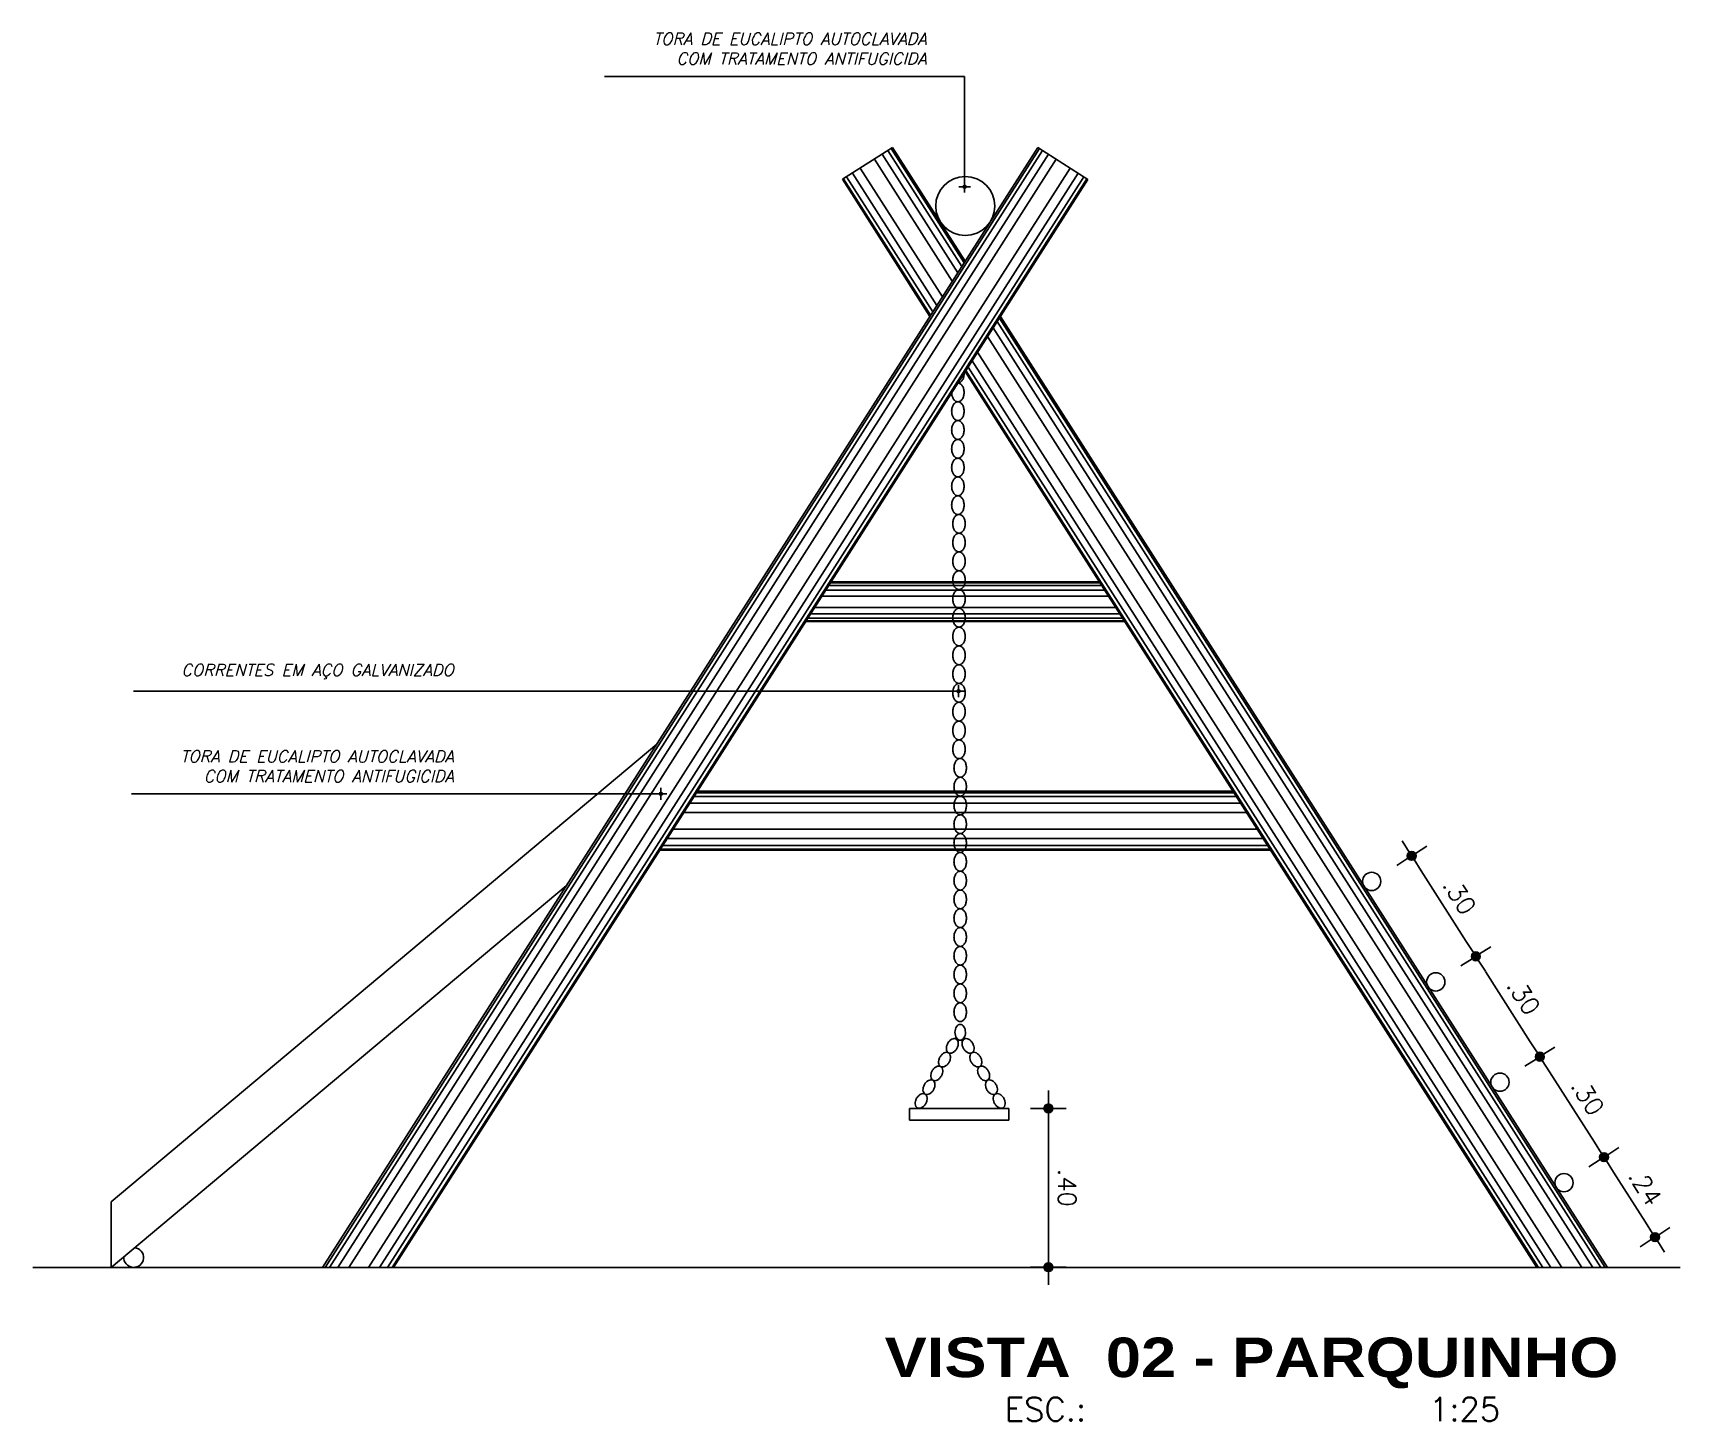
# Model space of a CAD drawing. Header units: millimetres. Extents: x 490 to 675, y -160 to -87.
# Drawn here: x 598.66 to 602.828, y -149.684 to -146.171 of the extents above; entities that cross this region are included whole.
import ezdxf
from ezdxf.enums import TextEntityAlignment as Align

# ---------------------------------------------------------------- set-up
doc = ezdxf.new("R2010")
doc.units = ezdxf.units.MM
doc.header["$LTSCALE"] = 2.5
for name, color, linetype in [('ARQ_COTAS', 1, 'Continuous'), ('ARQ_ESTRUTURA', 6, 'Continuous'), ('ARQ_HAT', 8, 'Continuous'), ('ARQ_VISTA00', 8, 'Continuous'), ('ARQ_VISTA01', 7, 'Continuous'), ('ARQ_VISTA02', 2, 'Continuous'), ('COTAS', 1, 'Continuous'), ('TITULO', 2, 'Continuous'), ('UR_VISTA2', 2, 'Continuous')]:
    doc.layers.add(name, color=color, linetype=linetype)
doc.styles.add('COTA200', font='ROMANS.SHX')
doc.styles.add('COTA25', font='romans.shx')
doc.styles.add('ROMANS', font='romans', dxfattribs={"oblique": 15})
doc.styles.add('TIT200', font='')
doc.styles.get('TIT200').set_extended_font_data('Arial Black')
doc.dimstyles.new('CHAMADA 20 AGORA', dxfattribs={"dimtxt": 0.03, "dimasz": 0.015, "dimexe": 0.18, "dimexo": 0.06, "dimgap": 0.03, "dimtad": 1, "dimrnd": 0.01, "dimzin": 4, "dimdsep": 46, "dimtxsty": 'ROMANS', "dimblk": 'DOT', "dimcen": 0.09, "dimse1": 1, "dimse2": 1, "dimclrd": 7, "dimclre": 8, "dimclrt": 2, "dimadec": 0, "dimazin": 0, "dimtfac": 1.666667, "dimtix": 1, "dimtmove": 0, "dimatfit": 3, "dimldrblk": 'DOT', "dimfxl": 1, "dimtvp": 1.333333, "dimtolj": 1, "dimtzin": 0, "dimarcsym": 0})
doc.dimstyles.new('COTA25$0', dxfattribs={"dimtxt": 0.045, "dimasz": 0.045, "dimexe": 0.05, "dimexo": 0.95, "dimgap": 0.025, "dimtad": 1, "dimzin": 4, "dimdsep": 46, "dimtxsty": 'COTA25', "dimblk": 'bola', "dimcen": -0.1, "dimdle": 0.05, "dimse1": 1, "dimse2": 1, "dimclrd": 256, "dimclre": 3, "dimclrt": 2, "dimadec": 0, "dimazin": 0, "dimtfac": 1, "dimtix": 1, "dimtmove": 2, "dimatfit": 3, "dimldrblk": 'USERTICK', "dimfxl": 1, "dimtvp": 2.5, "dimtolj": 1, "dimtzin": 4, "dimarcsym": 0})

msp = doc.modelspace()

# ---------------------------------------------------------------- texts
at = {"layer": 'ARQ_COTAS', "color": 2, "char_height": 0.03, "attachment_point": 9, "style": 'ROMANS'}
for s, insert in [('TORA DE EUCALIPTO AUTOCLAVADA\\PCOM TRATAMENTO ANTIFUGICIDA', (600.9211, -146.2508)), ('CORRENTES EM AÇO GALVANIZADO', (599.7249, -147.8068)), ('TORA DE EUCALIPTO AUTOCLAVADA\\PCOM TRATAMENTO ANTIFUGICIDA', (599.7249, -148.067))]:
    msp.add_mtext(s, dxfattribs=dict(at, insert=insert))
at = {"layer": 'TITULO'}
for s, height, style, p in [('VISTA  02 - PARQUINHO', 0.1, 'TIT200', (601.7438, -149.5232)), ('ESC.:                   1:25', 0.06, 'COTA200', (601.7461, -149.6544))]:
    msp.add_text(s, height=height, dxfattribs=dict(at, style=style)).set_placement(p, align=Align.MIDDLE_CENTER)

# ---------------------------------------------------------------- blocks, each defined once
blk = doc.blocks.new('bola')
blk.add_hatch(color=0).paths.add_polyline_path([(-0.25, 0, 1), (0.25, 0, 1)])
at = {"color": 0}
for p, q in [((0, 1), (0, 0.25)), ((-1, 0), (-0.25, 0)), ((0.25, 0), (1, 0)), ((0, -0.25), (0, -1))]:
    blk.add_line(p, q, dxfattribs=at)
blk.add_circle((0, 0), 0.25, dxfattribs=at)
blk = doc.blocks.new('*D492')
at = {"layer": 'COTAS', "lineweight": -2}
blk.add_line((602.1733, -148.2918), (602.2871, -148.4702), dxfattribs=at)
at = {"layer": 'DEFPOINTS', "color": 0}
for p in [(602.0478, -148.3185), (602.3113, -148.5081), (602.21, -148.5728)]:
    blk.add_point(p, dxfattribs=at)
at = {"layer": 'COTAS', "lineweight": -2, "xscale": 0.045, "yscale": 0.045, "zscale": 0.045}
for p, rotation in [((602.1491, -148.2538), 122.5362553523984), ((602.3113, -148.5081), 302.5362553523984)]:
    blk.add_blockref('bola', p, dxfattribs=dict(at, rotation=rotation))
at = {"layer": 'COTAS', "color": 2, "insert": (602.2702, -148.3554), "char_height": 0.045, "attachment_point": 5, "rotation": 302.5363, "style": 'COTA25'}
blk.add_mtext('\\A1;.30', dxfattribs=at)
blk = doc.blocks.new('USERTICK')
at = {"color": 0}
for p, q in [((0, 1), (0, -1)), ((-1, 0), (1, 0))]:
    blk.add_line(p, q, dxfattribs=at)
blk.add_circle((0, 0), 0.25, dxfattribs=at)
blk = doc.blocks.new('*D493')
at = {"layer": 'COTAS', "lineweight": -2}
blk.add_line((602.3355, -148.5461), (602.4492, -148.7242), dxfattribs=at)
at = {"layer": 'DEFPOINTS', "color": 0}
for p in [(602.21, -148.5728), (602.4734, -148.7621), (602.3723, -148.8266)]:
    blk.add_point(p, dxfattribs=at)
at = {"layer": 'COTAS', "lineweight": -2, "xscale": 0.045, "yscale": 0.045, "zscale": 0.045}
for p, rotation in [((602.3113, -148.5081), 122.5362553523875), ((602.4734, -148.7621), 302.5362553523875)]:
    blk.add_blockref('bola', p, dxfattribs=dict(at, rotation=rotation))
at = {"layer": 'COTAS', "color": 2, "insert": (602.4324, -148.6096), "char_height": 0.045, "attachment_point": 5, "rotation": 302.5363, "style": 'COTA25'}
blk.add_mtext('\\A1;.30', dxfattribs=at)
blk = doc.blocks.new('*D494')
at = {"layer": 'COTAS', "lineweight": -2}
blk.add_line((602.4976, -148.8001), (602.6114, -148.9785), dxfattribs=at)
at = {"layer": 'DEFPOINTS', "color": 0}
for p in [(602.3723, -148.8266), (602.6356, -149.0164), (602.5343, -149.081)]:
    blk.add_point(p, dxfattribs=at)
at = {"layer": 'COTAS', "lineweight": -2, "xscale": 0.045, "yscale": 0.045, "zscale": 0.045}
for p, rotation in [((602.4734, -148.7621), 122.5362553523875), ((602.6356, -149.0164), 302.5362553523875)]:
    blk.add_blockref('bola', p, dxfattribs=dict(at, rotation=rotation))
at = {"layer": 'COTAS', "color": 2, "insert": (602.5945, -148.8637), "char_height": 0.045, "attachment_point": 5, "rotation": 302.5363, "style": 'COTA25'}
blk.add_mtext('\\A1;.30', dxfattribs=at)
blk = doc.blocks.new('*D495')
at = {"layer": 'COTAS', "lineweight": -2}
blk.add_line((602.6598, -149.0544), (602.7405, -149.1809), dxfattribs=at)
at = {"layer": 'DEFPOINTS', "color": 0}
for p in [(602.5343, -149.081), (602.7647, -149.2189), (602.6442, -149.2958)]:
    blk.add_point(p, dxfattribs=at)
at = {"layer": 'COTAS', "lineweight": -2, "xscale": 0.045, "yscale": 0.045, "zscale": 0.045}
for p, rotation in [((602.6356, -149.0164), 122.5362553523875), ((602.7647, -149.2189), 302.5362553523875)]:
    blk.add_blockref('bola', p, dxfattribs=dict(at, rotation=rotation))
at = {"layer": 'COTAS', "color": 2, "insert": (602.7402, -149.0921), "char_height": 0.045, "attachment_point": 5, "rotation": 302.5363, "style": 'COTA25'}
blk.add_mtext('\\A1;.24', dxfattribs=at)
blk = doc.blocks.new('*D501')
at = {"layer": 'COTAS', "lineweight": -2}
blk.add_line((601.2299, -148.9381), (601.2299, -149.25), dxfattribs=at)
at = {"layer": 'DEFPOINTS', "color": 0}
for p in [(601.0042, -148.8931), (601.0042, -149.295), (601.2299, -149.295)]:
    blk.add_point(p, dxfattribs=at)
at = {"layer": 'COTAS', "lineweight": -2, "xscale": 0.045, "yscale": 0.045, "zscale": 0.045}
for p, rotation in [((601.2299, -148.8931), 90.00011081530454), ((601.2299, -149.295), 270.0001108153045)]:
    blk.add_blockref('bola', p, dxfattribs=dict(at, rotation=rotation))
at = {"layer": 'COTAS', "color": 2, "insert": (601.2774, -149.094), "char_height": 0.045, "attachment_point": 5, "rotation": 270.0001, "style": 'COTA25'}
blk.add_mtext('\\A1;.40', dxfattribs=at)
blk = doc.blocks.new('DOT')
for p, q in [((-1, 0), (1, 0)), ((0, 1), (0, -1))]:
    blk.add_line(p, q)
blk.add_circle((0, 0), 0.25)

# ---------------------------------------------------------------- dimensions: what is measured, and where the dimension line sits
at = {"layer": 'COTAS'}
for p1, p2, distance, picture, middle in [((602.0478, -148.3185), (602.21, -148.5728), 0.1202, '*D492', (602.2702, -148.3554)), ((601.0042, -148.8931), (601.0042, -149.295), 0.2258, '*D501', (601.2774, -149.094))]:
    dim = msp.add_aligned_dim(p1=p1, p2=p2, distance=distance, dimstyle='COTA25$0', override={"dimclrt": 2}, dxfattribs=at)
    dim.commit()
    dim.dimension.update_dxf_attribs({"geometry": picture, "text_midpoint": middle})
for base, p1, p2, picture, middle in [((602.4734, -148.7621), (602.21, -148.5728), (602.3723, -148.8266), '*D493', (602.4324, -148.6096)), ((602.6356, -149.0164), (602.3723, -148.8266), (602.5343, -149.081), '*D494', (602.5945, -148.8637)), ((602.7647, -149.2189), (602.5343, -149.081), (602.6442, -149.2958), '*D495', (602.7402, -149.0921))]:
    dim = msp.add_linear_dim(base=base, p1=p1, p2=p2, angle=122.5363, dimstyle='COTA25$0', override={"dimclrt": 2}, dxfattribs=at)
    dim.commit()
    dim.dimension.update_dxf_attribs({"geometry": picture, "text_midpoint": middle})

# ---------------------------------------------------------------- linework, layer by layer
at = {"layer": 'ARQ_ESTRUTURA'}
msp.add_line((598.6604, -149.2957), (602.8281, -149.2957), dxfattribs=at)
at = {"layer": 'ARQ_HAT'}
for p, q in [((599.3999, -149.2957), (601.2071, -146.4632)), ((599.411, -149.2957), (601.215, -146.4682)), ((599.4316, -149.2957), (601.2297, -146.4775)), ((599.4594, -149.2957), (601.2494, -146.4901)), ((600.9867, -146.7995), (600.7894, -146.4901)), ((601.0006, -146.7777), (600.8091, -146.4775)), ((601.0109, -146.7616), (600.8237, -146.4682)), ((601.0165, -146.7528), (600.8317, -146.4632)), ((599.5096, -149.2957), (601.2851, -146.5129)), ((599.5374, -149.2957), (601.3048, -146.5255)), ((599.5579, -149.2957), (601.3194, -146.5348)), ((600.9374, -146.8767), (600.7193, -146.5348)), ((600.9477, -146.8605), (600.7339, -146.5255)), ((600.9616, -146.8388), (600.7537, -146.5129)), ((599.5691, -149.2957), (601.3274, -146.5399)), ((600.9318, -146.8854), (600.7114, -146.5399)), ((602.6277, -149.2957), (601.1001, -146.9014)), ((602.6389, -149.2957), (601.1057, -146.8927)), ((602.5794, -149.2957), (601.0759, -146.9393)), ((602.6071, -149.2957), (601.0898, -146.9175)), ((602.5292, -149.2957), (601.0508, -146.9786)), ((602.4697, -149.2957), (601.0211, -147.0253)), ((602.4808, -149.2957), (601.0267, -147.0165)), ((602.5014, -149.2957), (601.037, -147.0004)), ((600.674, -147.5693), (601.3647, -147.5693)), ((600.678, -147.563), (601.3607, -147.563)), ((600.6565, -147.5967), (601.3822, -147.5967)), ((600.6666, -147.581), (601.3722, -147.581)), ((600.6169, -147.6588), (601.4218, -147.6588)), ((600.6209, -147.6525), (601.4178, -147.6525)), ((600.6284, -147.6408), (601.4104, -147.6408)), ((600.6384, -147.6251), (601.4003, -147.6251)), ((600.3222, -148.1208), (601.7165, -148.1208)), ((600.3332, -148.1034), (601.7054, -148.1034)), ((600.3392, -148.094), (601.6994, -148.094)), ((600.3072, -148.1442), (601.7315, -148.1442)), ((600.2802, -148.1865), (601.7584, -148.1865)), ((600.2482, -148.2366), (601.7904, -148.2366)), ((600.2542, -148.2272), (601.7844, -148.2273)), ((600.2653, -148.2099), (601.7734, -148.2099))]:
    msp.add_line(p, q, dxfattribs=at)
at = {"layer": 'ARQ_VISTA00'}
for points in [[(601.0009, -147.0569, 0.136895), (601.0064, -147.0553, 0.107133), (601.0119, -147.05, 0.079572), (601.0152, -147.0426, 0.067159), (601.0165, -147.0332, 0.004971), (601.0165, -147.0325, 0.004971)], [(600.985, -147.0819, 0.059047), (600.9862, -147.0902, 0.079572), (600.9896, -147.0975, 0.107133), (600.9951, -147.1029, 0.140422), (601.0007, -147.1045, 0.140422), (601.0064, -147.1029, 0.107133), (601.0119, -147.0975, 0.079572), (601.0152, -147.0902, 0.067159), (601.0165, -147.0807, 0.067159), (601.0152, -147.0713, 0.079572), (601.0119, -147.0639, 0.107133), (601.0064, -147.0586, 0.136926), (601.0009, -147.0569)], [(601.0007, -147.0569, 0.000329), (601.0007, -147.0569)]]:
    msp.add_lwpolyline(points, format="xyb", dxfattribs=at)
for points in [[(601.0007, -147.1521, 0.140422), (601.0064, -147.1504, 0.107133), (601.0119, -147.1451, 0.079572), (601.0152, -147.1377, 0.067159), (601.0165, -147.1283, 0.067159), (601.0152, -147.1188, 0.079572), (601.0119, -147.1115, 0.107133), (601.0064, -147.1061, 0.140422), (601.0007, -147.1045, 0.140422), (600.9951, -147.1061, 0.107133), (600.9896, -147.1115, 0.079572), (600.9862, -147.1188, 0.067159), (600.985, -147.1283, 0.067159), (600.9862, -147.1377, 0.079572), (600.9896, -147.1451, 0.107133), (600.9951, -147.1504, 0.140422)], [(601.0007, -147.1996, 0.140422), (601.0064, -147.198, 0.107133), (601.0119, -147.1927, 0.079572), (601.0152, -147.1853, 0.067159), (601.0165, -147.1758, 0.067159), (601.0152, -147.1664, 0.079572), (601.0119, -147.159, 0.107133), (601.0064, -147.1537, 0.140422), (601.0007, -147.1521, 0.140422), (600.9951, -147.1537, 0.107133), (600.9896, -147.159, 0.079572), (600.9862, -147.1664, 0.067159), (600.985, -147.1758, 0.067159), (600.9862, -147.1853, 0.079572), (600.9896, -147.1927, 0.107133), (600.9951, -147.198, 0.140422)], [(601.0007, -147.2472, 0.140422), (601.0064, -147.2456, 0.107133), (601.0119, -147.2402, 0.079572), (601.0152, -147.2329, 0.067159), (601.0165, -147.2234, 0.067159), (601.0152, -147.2139, 0.079572), (601.0119, -147.2066, 0.107133), (601.0064, -147.2012, 0.140422), (601.0007, -147.1996, 0.140422), (600.9951, -147.2012, 0.107133), (600.9896, -147.2066, 0.079572), (600.9862, -147.2139, 0.067159), (600.985, -147.2234, 0.067159), (600.9862, -147.2329, 0.079572), (600.9896, -147.2402, 0.107133), (600.9951, -147.2456, 0.140422)], [(601.0007, -147.2947, 0.140422), (601.0064, -147.2931, 0.107133), (601.0119, -147.2878, 0.079572), (601.0152, -147.2804, 0.067159), (601.0165, -147.271, 0.067159), (601.0152, -147.2615, 0.079572), (601.0119, -147.2541, 0.107133), (601.0064, -147.2488, 0.140422), (601.0007, -147.2472, 0.140422), (600.9951, -147.2488, 0.107133), (600.9896, -147.2541, 0.079572), (600.9862, -147.2615, 0.067159), (600.985, -147.271, 0.067159), (600.9862, -147.2804, 0.079572), (600.9896, -147.2878, 0.107133), (600.9951, -147.2931, 0.140422)], [(601.0007, -147.3423, 0.140422), (601.0064, -147.3407, 0.107133), (601.0119, -147.3353, 0.079572), (601.0152, -147.328, 0.067159), (601.0165, -147.3185, 0.067159), (601.0152, -147.309, 0.079572), (601.0119, -147.3017, 0.107133), (601.0064, -147.2964, 0.140422), (601.0007, -147.2947, 0.140422), (600.9951, -147.2964, 0.107133), (600.9896, -147.3017, 0.079572), (600.9862, -147.309, 0.067159), (600.985, -147.3185, 0.067159), (600.9862, -147.328, 0.079572), (600.9896, -147.3353, 0.107133), (600.9951, -147.3407, 0.140422)], [(601.0007, -147.3898, 0.140422), (601.0064, -147.3882, 0.107133), (601.0119, -147.3829, 0.079572), (601.0152, -147.3755, 0.067159), (601.0165, -147.3661, 0.067159), (601.0152, -147.3566, 0.079572), (601.0119, -147.3493, 0.107133), (601.0064, -147.3439, 0.140422), (601.0007, -147.3423, 0.140422), (600.9951, -147.3439, 0.107133), (600.9896, -147.3493, 0.079572), (600.9862, -147.3566, 0.067159), (600.985, -147.3661, 0.067159), (600.9862, -147.3755, 0.079572), (600.9896, -147.3829, 0.107133), (600.9951, -147.3882, 0.140422)], [(601.0037, -147.437, 0.140422), (601.0094, -147.4354, 0.107133), (601.0148, -147.43, 0.079572), (601.0182, -147.4227, 0.067159), (601.0195, -147.4132, 0.067159), (601.0182, -147.4037, 0.079572), (601.0148, -147.3964, 0.107133), (601.0094, -147.3911, 0.140422), (601.0037, -147.3894, 0.140422), (600.998, -147.3911, 0.107133), (600.9925, -147.3964, 0.079572), (600.9892, -147.4037, 0.067159), (600.9879, -147.4132, 0.067159), (600.9892, -147.4227, 0.079572), (600.9925, -147.43, 0.107133), (600.998, -147.4354, 0.140422)], [(601.0037, -147.4846, 0.140422), (601.0094, -147.4829, 0.107133), (601.0148, -147.4776, 0.079572), (601.0182, -147.4702, 0.067159), (601.0195, -147.4608, 0.067159), (601.0182, -147.4513, 0.079572), (601.0148, -147.444, 0.107133), (601.0094, -147.4386, 0.140422), (601.0037, -147.437, 0.140422), (600.998, -147.4386, 0.107133), (600.9925, -147.444, 0.079572), (600.9892, -147.4513, 0.067159), (600.9879, -147.4608, 0.067159), (600.9892, -147.4702, 0.079572), (600.9925, -147.4776, 0.107133), (600.998, -147.4829, 0.140422)], [(601.0037, -147.5321, 0.140422), (601.0094, -147.5305, 0.107133), (601.0148, -147.5251, 0.079572), (601.0182, -147.5178, 0.067159), (601.0195, -147.5083, 0.067159), (601.0182, -147.4989, 0.079572), (601.0148, -147.4915, 0.107133), (601.0094, -147.4862, 0.140422), (601.0037, -147.4846, 0.140422), (600.998, -147.4862, 0.107133), (600.9925, -147.4915, 0.079572), (600.9892, -147.4989, 0.067159), (600.9879, -147.5083, 0.067159), (600.9892, -147.5178, 0.079572), (600.9925, -147.5251, 0.107133), (600.998, -147.5305, 0.140422)], [(601.0037, -147.5797, 0.140422), (601.0094, -147.578, 0.107133), (601.0148, -147.5727, 0.079572), (601.0182, -147.5654, 0.067159), (601.0195, -147.5559, 0.067159), (601.0182, -147.5464, 0.079572), (601.0148, -147.5391, 0.107133), (601.0094, -147.5337, 0.140422), (601.0037, -147.5321, 0.140422), (600.998, -147.5337, 0.107133), (600.9925, -147.5391, 0.079572), (600.9892, -147.5464, 0.067159), (600.9879, -147.5559, 0.067159), (600.9892, -147.5654, 0.079572), (600.9925, -147.5727, 0.107133), (600.998, -147.578, 0.140422)], [(601.0037, -147.6272, 0.140422), (601.0094, -147.6256, 0.107133), (601.0148, -147.6203, 0.079572), (601.0182, -147.6129, 0.067159), (601.0195, -147.6034, 0.067159), (601.0182, -147.594, 0.079572), (601.0148, -147.5866, 0.107133), (601.0094, -147.5813, 0.140422), (601.0037, -147.5797, 0.140422), (600.998, -147.5813, 0.107133), (600.9925, -147.5866, 0.079572), (600.9892, -147.594, 0.067159), (600.9879, -147.6034, 0.067159), (600.9892, -147.6129, 0.079572), (600.9925, -147.6203, 0.107133), (600.998, -147.6256, 0.140422)], [(601.0037, -147.6748, 0.140422), (601.0094, -147.6732, 0.107133), (601.0148, -147.6678, 0.079572), (601.0182, -147.6605, 0.067159), (601.0195, -147.651, 0.067159), (601.0182, -147.6415, 0.079572), (601.0148, -147.6342, 0.107133), (601.0094, -147.6288, 0.140422), (601.0037, -147.6272, 0.140422), (600.998, -147.6288, 0.107133), (600.9925, -147.6342, 0.079572), (600.9892, -147.6415, 0.067159), (600.9879, -147.651, 0.067159), (600.9892, -147.6605, 0.079572), (600.9925, -147.6678, 0.107133), (600.998, -147.6732, 0.140422)], [(601.0037, -147.7223, 0.140422), (601.0094, -147.7207, 0.107133), (601.0148, -147.7154, 0.079572), (601.0182, -147.708, 0.067159), (601.0195, -147.6986, 0.067159), (601.0182, -147.6891, 0.079572), (601.0148, -147.6817, 0.107133), (601.0094, -147.6764, 0.140422), (601.0037, -147.6748, 0.140422), (600.998, -147.6764, 0.107133), (600.9925, -147.6817, 0.079572), (600.9892, -147.6891, 0.067159), (600.9879, -147.6986, 0.067159), (600.9892, -147.708, 0.079572), (600.9925, -147.7154, 0.107133), (600.998, -147.7207, 0.140422)], [(601.0037, -147.7699, 0.140422), (601.0094, -147.7683, 0.107133), (601.0148, -147.7629, 0.079572), (601.0182, -147.7556, 0.067159), (601.0195, -147.7461, 0.067159), (601.0182, -147.7367, 0.079572), (601.0148, -147.7293, 0.107133), (601.0094, -147.724, 0.140422), (601.0037, -147.7223, 0.140422), (600.998, -147.724, 0.107133), (600.9925, -147.7293, 0.079572), (600.9892, -147.7367, 0.067159), (600.9879, -147.7461, 0.067159), (600.9892, -147.7556, 0.079572), (600.9925, -147.7629, 0.107133), (600.998, -147.7683, 0.140422)], [(601.0037, -147.8175, 0.140422), (601.0094, -147.8158, 0.107133), (601.0148, -147.8105, 0.079572), (601.0182, -147.8031, 0.067159), (601.0195, -147.7937, 0.067159), (601.0182, -147.7842, 0.079572), (601.0148, -147.7769, 0.107133), (601.0094, -147.7715, 0.140422), (601.0037, -147.7699, 0.140422), (600.998, -147.7715, 0.107133), (600.9925, -147.7769, 0.079572), (600.9892, -147.7842, 0.067159), (600.9879, -147.7937, 0.067159), (600.9892, -147.8031, 0.079572), (600.9925, -147.8105, 0.107133), (600.998, -147.8158, 0.140422)], [(601.0037, -147.865, 0.140422), (601.0094, -147.8634, 0.107133), (601.0148, -147.858, 0.079572), (601.0182, -147.8507, 0.067159), (601.0195, -147.8412, 0.067159), (601.0182, -147.8318, 0.079572), (601.0148, -147.8244, 0.107133), (601.0094, -147.8191, 0.140422), (601.0037, -147.8175, 0.140422), (600.998, -147.8191, 0.107133), (600.9925, -147.8244, 0.079572), (600.9892, -147.8318, 0.067159), (600.9879, -147.8412, 0.067159), (600.9892, -147.8507, 0.079572), (600.9925, -147.858, 0.107133), (600.998, -147.8634, 0.140422)], [(601.0037, -147.9126, 0.140422), (601.0094, -147.9109, 0.107133), (601.0148, -147.9056, 0.079572), (601.0182, -147.8983, 0.067159), (601.0195, -147.8888, 0.067159), (601.0182, -147.8793, 0.079572), (601.0148, -147.872, 0.107133), (601.0094, -147.8666, 0.140422), (601.0037, -147.865, 0.140422), (600.998, -147.8666, 0.107133), (600.9925, -147.872, 0.079572), (600.9892, -147.8793, 0.067159), (600.9879, -147.8888, 0.067159), (600.9892, -147.8983, 0.079572), (600.9925, -147.9056, 0.107133), (600.998, -147.9109, 0.140422)], [(601.0037, -147.9601, 0.140422), (601.0094, -147.9585, 0.107133), (601.0148, -147.9532, 0.079572), (601.0182, -147.9458, 0.067159), (601.0195, -147.9364, 0.067159), (601.0182, -147.9269, 0.079572), (601.0148, -147.9195, 0.107133), (601.0094, -147.9142, 0.140422), (601.0037, -147.9126, 0.140422), (600.998, -147.9142, 0.107133), (600.9925, -147.9195, 0.079572), (600.9892, -147.9269, 0.067159), (600.9879, -147.9364, 0.067159), (600.9892, -147.9458, 0.079572), (600.9925, -147.9532, 0.107133), (600.998, -147.9585, 0.140422)], [(601.0037, -148.0077, 0.140422), (601.0094, -148.0061, 0.107133), (601.0148, -148.0007, 0.079572), (601.0182, -147.9934, 0.067159), (601.0195, -147.9839, 0.067159), (601.0182, -147.9744, 0.079572), (601.0148, -147.9671, 0.107133), (601.0094, -147.9618, 0.140422), (601.0037, -147.9601, 0.140422), (600.998, -147.9618, 0.107133), (600.9925, -147.9671, 0.079572), (600.9892, -147.9744, 0.067159), (600.9879, -147.9839, 0.067159), (600.9892, -147.9934, 0.079572), (600.9925, -148.0007, 0.107133), (600.998, -148.0061, 0.140422)], [(601.0066, -148.0548, 0.140422), (601.0123, -148.0532, 0.107133), (601.0178, -148.0479, 0.079572), (601.0211, -148.0405, 0.067159), (601.0224, -148.0311, 0.067159), (601.0211, -148.0216, 0.079572), (601.0178, -148.0142, 0.107133), (601.0123, -148.0089, 0.140422), (601.0066, -148.0073, 0.140422), (601.001, -148.0089, 0.107133), (600.9955, -148.0142, 0.079572), (600.9921, -148.0216, 0.067159), (600.9909, -148.0311, 0.067159), (600.9921, -148.0405, 0.079572), (600.9955, -148.0479, 0.107133), (601.001, -148.0532, 0.140422)], [(601.0066, -148.1024, 0.140422), (601.0123, -148.1008, 0.107133), (601.0178, -148.0954, 0.079572), (601.0211, -148.0881, 0.067159), (601.0224, -148.0786, 0.067159), (601.0211, -148.0691, 0.079572), (601.0178, -148.0618, 0.107133), (601.0123, -148.0565, 0.140422), (601.0066, -148.0548, 0.140422), (601.001, -148.0565, 0.107133), (600.9955, -148.0618, 0.079572), (600.9921, -148.0691, 0.067159), (600.9909, -148.0786, 0.067159), (600.9921, -148.0881, 0.079572), (600.9955, -148.0954, 0.107133), (601.001, -148.1008, 0.140422)], [(601.0066, -148.1499, 0.140422), (601.0123, -148.1483, 0.107133), (601.0178, -148.143, 0.079572), (601.0211, -148.1356, 0.067159), (601.0224, -148.1262, 0.067159), (601.0211, -148.1167, 0.079572), (601.0178, -148.1094, 0.107133), (601.0123, -148.104, 0.140422), (601.0066, -148.1024, 0.140422), (601.001, -148.104, 0.107133), (600.9955, -148.1094, 0.079572), (600.9921, -148.1167, 0.067159), (600.9909, -148.1262, 0.067159), (600.9921, -148.1356, 0.079572), (600.9955, -148.143, 0.107133), (601.001, -148.1483, 0.140422)], [(601.0066, -148.1975, 0.140422), (601.0123, -148.1959, 0.107133), (601.0178, -148.1905, 0.079572), (601.0211, -148.1832, 0.067159), (601.0224, -148.1737, 0.067159), (601.0211, -148.1643, 0.079572), (601.0178, -148.1569, 0.107133), (601.0123, -148.1516, 0.140422), (601.0066, -148.1499, 0.140422), (601.001, -148.1516, 0.107133), (600.9955, -148.1569, 0.079572), (600.9921, -148.1643, 0.067159), (600.9909, -148.1737, 0.067159), (600.9921, -148.1832, 0.079572), (600.9955, -148.1905, 0.107133), (601.001, -148.1959, 0.140422)], [(601.0066, -148.2451, 0.140422), (601.0123, -148.2434, 0.107133), (601.0178, -148.2381, 0.079572), (601.0211, -148.2307, 0.067159), (601.0224, -148.2213, 0.067159), (601.0211, -148.2118, 0.079572), (601.0178, -148.2045, 0.107133), (601.0123, -148.1991, 0.140422), (601.0066, -148.1975, 0.140422), (601.001, -148.1991, 0.107133), (600.9955, -148.2045, 0.079572), (600.9921, -148.2118, 0.067159), (600.9909, -148.2213, 0.067159), (600.9921, -148.2307, 0.079572), (600.9955, -148.2381, 0.107133), (601.001, -148.2434, 0.140422)], [(601.0066, -148.2926, 0.140422), (601.0123, -148.291, 0.107133), (601.0178, -148.2857, 0.079572), (601.0211, -148.2783, 0.067159), (601.0224, -148.2688, 0.067159), (601.0211, -148.2594, 0.079572), (601.0178, -148.252, 0.107133), (601.0123, -148.2467, 0.140422), (601.0066, -148.2451, 0.140422), (601.001, -148.2467, 0.107133), (600.9955, -148.252, 0.079572), (600.9921, -148.2594, 0.067159), (600.9909, -148.2688, 0.067159), (600.9921, -148.2783, 0.079572), (600.9955, -148.2857, 0.107133), (601.001, -148.291, 0.140422)], [(601.0066, -148.3402, 0.140422), (601.0123, -148.3386, 0.107133), (601.0178, -148.3332, 0.079572), (601.0211, -148.3259, 0.067159), (601.0224, -148.3164, 0.067159), (601.0211, -148.3069, 0.079572), (601.0178, -148.2996, 0.107133), (601.0123, -148.2942, 0.140422), (601.0066, -148.2926, 0.140422), (601.001, -148.2942, 0.107133), (600.9955, -148.2996, 0.079572), (600.9921, -148.3069, 0.067159), (600.9909, -148.3164, 0.067159), (600.9921, -148.3259, 0.079572), (600.9955, -148.3332, 0.107133), (601.001, -148.3386, 0.140422)], [(601.0066, -148.3877, 0.140422), (601.0123, -148.3861, 0.107133), (601.0178, -148.3808, 0.079572), (601.0211, -148.3734, 0.067159), (601.0224, -148.364, 0.067159), (601.0211, -148.3545, 0.079572), (601.0178, -148.3471, 0.107133), (601.0123, -148.3418, 0.140422), (601.0066, -148.3402, 0.140422), (601.001, -148.3418, 0.107133), (600.9955, -148.3471, 0.079572), (600.9921, -148.3545, 0.067159), (600.9909, -148.364, 0.067159), (600.9921, -148.3734, 0.079572), (600.9955, -148.3808, 0.107133), (601.001, -148.3861, 0.140422)], [(601.0066, -148.4353, 0.140422), (601.0123, -148.4337, 0.107133), (601.0178, -148.4283, 0.079572), (601.0211, -148.421, 0.067159), (601.0224, -148.4115, 0.067159), (601.0211, -148.4021, 0.079572), (601.0178, -148.3947, 0.107133), (601.0123, -148.3894, 0.140422), (601.0066, -148.3877, 0.140422), (601.001, -148.3894, 0.107133), (600.9955, -148.3947, 0.079572), (600.9921, -148.4021, 0.067159), (600.9909, -148.4115, 0.067159), (600.9921, -148.421, 0.079572), (600.9955, -148.4283, 0.107133), (601.001, -148.4337, 0.140422)], [(601.0066, -148.4829, 0.140422), (601.0123, -148.4812, 0.107133), (601.0178, -148.4759, 0.079572), (601.0211, -148.4685, 0.067159), (601.0224, -148.4591, 0.067159), (601.0211, -148.4496, 0.079572), (601.0178, -148.4423, 0.107133), (601.0123, -148.4369, 0.140422), (601.0066, -148.4353, 0.140422), (601.001, -148.4369, 0.107133), (600.9955, -148.4423, 0.079572), (600.9921, -148.4496, 0.067159), (600.9909, -148.4591, 0.067159), (600.9921, -148.4685, 0.079572), (600.9955, -148.4759, 0.107133), (601.001, -148.4812, 0.140422)], [(601.0066, -148.5304, 0.140422), (601.0123, -148.5288, 0.107133), (601.0178, -148.5234, 0.079572), (601.0211, -148.5161, 0.067159), (601.0224, -148.5066, 0.067159), (601.0211, -148.4972, 0.079572), (601.0178, -148.4898, 0.107133), (601.0123, -148.4845, 0.140422), (601.0066, -148.4829, 0.140422), (601.001, -148.4845, 0.107133), (600.9955, -148.4898, 0.079572), (600.9921, -148.4972, 0.067159), (600.9909, -148.5066, 0.067159), (600.9921, -148.5161, 0.079572), (600.9955, -148.5234, 0.107133), (601.001, -148.5288, 0.140422)], [(601.0066, -148.578, 0.140422), (601.0123, -148.5763, 0.107133), (601.0178, -148.571, 0.079572), (601.0211, -148.5637, 0.067159), (601.0224, -148.5542, 0.067159), (601.0211, -148.5447, 0.079572), (601.0178, -148.5374, 0.107133), (601.0123, -148.532, 0.140422), (601.0066, -148.5304, 0.140422), (601.001, -148.532, 0.107133), (600.9955, -148.5374, 0.079572), (600.9921, -148.5447, 0.067159), (600.9909, -148.5542, 0.067159), (600.9921, -148.5637, 0.079572), (600.9955, -148.571, 0.107133), (601.001, -148.5763, 0.140422)], [(601.0066, -148.6255, 0.140422), (601.0123, -148.6239, 0.107133), (601.0178, -148.6186, 0.079572), (601.0211, -148.6112, 0.067159), (601.0224, -148.6017, 0.067159), (601.0211, -148.5923, 0.079572), (601.0178, -148.5849, 0.107133), (601.0123, -148.5796, 0.140422), (601.0066, -148.578, 0.140422), (601.001, -148.5796, 0.107133), (600.9955, -148.5849, 0.079572), (600.9921, -148.5923, 0.067159), (600.9909, -148.6017, 0.067159), (600.9921, -148.6112, 0.079572), (600.9955, -148.6186, 0.107133), (601.001, -148.6239, 0.140422)], [(601.0066, -148.6731, 0.140422), (601.0123, -148.6715, 0.107133), (601.0178, -148.6661, 0.079572), (601.0211, -148.6588, 0.067159), (601.0224, -148.6493, 0.067159), (601.0211, -148.6398, 0.079572), (601.0178, -148.6325, 0.107133), (601.0123, -148.6271, 0.140422), (601.0066, -148.6255, 0.140422), (601.001, -148.6271, 0.107133), (600.9955, -148.6325, 0.079572), (600.9921, -148.6398, 0.067159), (600.9909, -148.6493, 0.067159), (600.9921, -148.6588, 0.079572), (600.9955, -148.6661, 0.107133), (601.001, -148.6715, 0.140422)], [(601.0066, -148.7203, 0.140422), (601.0114, -148.719, 0.107133), (601.016, -148.7145, 0.079572), (601.0188, -148.7083, 0.067159), (601.0199, -148.7003, 0.067159), (601.0188, -148.6924, 0.079572), (601.016, -148.6862, 0.107133), (601.0114, -148.6817, 0.140422), (601.0066, -148.6803, 0.140422), (601.0019, -148.6817, 0.107133), (600.9973, -148.6862, 0.079572), (600.9944, -148.6924, 0.067159), (600.9934, -148.7003, 0.067159), (600.9944, -148.7083, 0.079572), (600.9973, -148.7145, 0.107133), (601.0019, -148.719, 0.140422)], [(600.9769, -148.7522, 0.140422), (600.9817, -148.7533, 0.107133), (600.9879, -148.7517, 0.079572), (600.9934, -148.7477, 0.067159), (600.9983, -148.7413, 0.067159), (601.0012, -148.7338, 0.079572), (601.0018, -148.7271, 0.107133), (601, -148.7209, 0.140422), (600.9965, -148.7174, 0.140422), (600.9917, -148.7162, 0.107133), (600.9855, -148.7178, 0.079572), (600.98, -148.7218, 0.067159), (600.9752, -148.7282, 0.067159), (600.9722, -148.7357, 0.079572), (600.9716, -148.7425, 0.107133), (600.9734, -148.7486, 0.140422)], [(601.0364, -148.7522, -0.140422), (601.0316, -148.7533, -0.107133), (601.0254, -148.7517, -0.079572), (601.0199, -148.7477, -0.067159), (601.015, -148.7413, -0.067159), (601.012, -148.7338, -0.079572), (601.0114, -148.7271, -0.107133), (601.0133, -148.7209, -0.140422), (601.0167, -148.7174, -0.140422), (601.0215, -148.7162, -0.107133), (601.0278, -148.7178, -0.079572), (601.0333, -148.7218, -0.067159), (601.0381, -148.7282, -0.067159), (601.0411, -148.7357, -0.079572), (601.0417, -148.7425, -0.107133), (601.0399, -148.7486, -0.140422)], [(600.9375, -148.8218, 0.140422), (600.9423, -148.823, 0.107133), (600.9485, -148.8213, 0.079572), (600.954, -148.8173, 0.067159), (600.9589, -148.8109, 0.067159), (600.9619, -148.8035, 0.079572), (600.9625, -148.7967, 0.107133), (600.9607, -148.7905, 0.140422), (600.9572, -148.787, 0.140422), (600.9524, -148.7858, 0.107133), (600.9461, -148.7875, 0.079572), (600.9406, -148.7915, 0.067159), (600.9358, -148.7979, 0.067159), (600.9328, -148.8053, 0.079572), (600.9322, -148.8121, 0.107133), (600.934, -148.8183, 0.140422)], [(600.9572, -148.787, 0.140422), (600.962, -148.7882, 0.107133), (600.9682, -148.7865, 0.079572), (600.9737, -148.7825, 0.067159), (600.9786, -148.7761, 0.067159), (600.9816, -148.7687, 0.079572), (600.9821, -148.7619, 0.107133), (600.9803, -148.7557, 0.140422), (600.9769, -148.7522, 0.140422), (600.972, -148.751, 0.107133), (600.9658, -148.7527, 0.079572), (600.9603, -148.7567, 0.067159), (600.9555, -148.7631, 0.067159), (600.9525, -148.7705, 0.079572), (600.9519, -148.7773, 0.107133), (600.9537, -148.7835, 0.140422)], [(601.0561, -148.787, -0.140422), (601.0513, -148.7882, -0.107133), (601.045, -148.7865, -0.079572), (601.0396, -148.7825, -0.067159), (601.0347, -148.7761, -0.067159), (601.0317, -148.7687, -0.079572), (601.0311, -148.7619, -0.107133), (601.0329, -148.7557, -0.140422), (601.0364, -148.7522, -0.140422), (601.0412, -148.751, -0.107133), (601.0475, -148.7527, -0.079572), (601.053, -148.7567, -0.067159), (601.0578, -148.7631, -0.067159), (601.0608, -148.7705, -0.079572), (601.0614, -148.7773, -0.107133), (601.0596, -148.7835, -0.140422)], [(601.0758, -148.8218, -0.140422), (601.071, -148.823, -0.107133), (601.0647, -148.8213, -0.079572), (601.0592, -148.8173, -0.067159), (601.0544, -148.8109, -0.067159), (601.0514, -148.8035, -0.079572), (601.0508, -148.7967, -0.107133), (601.0526, -148.7905, -0.140422), (601.0561, -148.787, -0.140422), (601.0609, -148.7858, -0.107133), (601.0672, -148.7875, -0.079572), (601.0726, -148.7915, -0.067159), (601.0775, -148.7979, -0.067159), (601.0805, -148.8053, -0.079572), (601.0811, -148.8121, -0.107133), (601.0793, -148.8183, -0.140422)], [(600.9178, -148.8566, 0.140422), (600.9226, -148.8578, 0.107133), (600.9289, -148.8562, 0.079572), (600.9343, -148.8522, 0.067159), (600.9392, -148.8458, 0.067159), (600.9422, -148.8383, 0.079572), (600.9428, -148.8315, 0.107133), (600.941, -148.8254, 0.140422), (600.9375, -148.8218, 0.140422), (600.9327, -148.8207, 0.107133), (600.9264, -148.8223, 0.079572), (600.9209, -148.8263, 0.067159), (600.9161, -148.8327, 0.067159), (600.9131, -148.8402, 0.079572), (600.9125, -148.8469, 0.107133), (600.9143, -148.8531, 0.140422)], [(601.0955, -148.8566, -0.140422), (601.0907, -148.8578, -0.107133), (601.0844, -148.8562, -0.079572), (601.0789, -148.8522, -0.067159), (601.0741, -148.8458, -0.067159), (601.0711, -148.8383, -0.079572), (601.0705, -148.8315, -0.107133), (601.0723, -148.8254, -0.140422), (601.0758, -148.8218, -0.140422), (601.0806, -148.8207, -0.107133), (601.0868, -148.8223, -0.079572), (601.0923, -148.8263, -0.067159), (601.0972, -148.8327, -0.067159), (601.1002, -148.8402, -0.079572), (601.1008, -148.8469, -0.107133), (601.0989, -148.8531, -0.140422)], [(600.8981, -148.8915, 0.140422), (600.9029, -148.8926, 0.107133), (600.9092, -148.891, 0.079572), (600.9147, -148.887, 0.067159), (600.9195, -148.8806, 0.067159), (600.9225, -148.8731, 0.079572), (600.9231, -148.8664, 0.107133), (600.9213, -148.8602, 0.140422), (600.9178, -148.8566, 0.140422), (600.913, -148.8555, 0.107133), (600.9068, -148.8571, 0.079572), (600.9013, -148.8611, 0.067159), (600.8964, -148.8675, 0.067159), (600.8934, -148.875, 0.079572), (600.8928, -148.8817, 0.107133), (600.8946, -148.8879, 0.140422)], [(601.1152, -148.8915, -0.140422), (601.1103, -148.8926, -0.107133), (601.1041, -148.891, -0.079572), (601.0986, -148.887, -0.067159), (601.0938, -148.8806, -0.067159), (601.0908, -148.8731, -0.079572), (601.0902, -148.8664, -0.107133), (601.092, -148.8602, -0.140422), (601.0955, -148.8566, -0.140422), (601.1003, -148.8555, -0.107133), (601.1065, -148.8571, -0.079572), (601.112, -148.8611, -0.067159), (601.1169, -148.8675, -0.067159), (601.1198, -148.875, -0.079572), (601.1204, -148.8817, -0.107133), (601.1186, -148.8879, -0.140422)]]:
    msp.add_lwpolyline(points, format="xyb", close=True, dxfattribs=at)
at = {"layer": 'ARQ_VISTA01'}
for p, q in [((600.6797, -147.5604), (601.359, -147.5604)), ((600.6157, -147.6607), (601.4231, -147.6607)), ((600.3417, -148.0901), (601.6969, -148.0901)), ((600.2464, -148.2395), (601.7923, -148.2395))]:
    msp.add_line(p, q, dxfattribs=at)
at = {"layer": 'ARQ_VISTA02'}
for p, q in [((599.3931, -149.2958), (601.203, -146.4606)), ((600.8355, -146.4606), (601.0192, -146.7485)), ((601.203, -146.4606), (601.3298, -146.5414)), ((601.3298, -146.5414), (599.5725, -149.2958)), ((600.9302, -146.8882), (600.7089, -146.5413)), ((601.1084, -146.8884), (602.6442, -149.2958)), ((602.4661, -149.2958), (601.0194, -147.028)), ((600.6797, -147.5604), (601.359, -147.5604)), ((600.6157, -147.6607), (601.4231, -147.6607)), ((600.8273, -147.6604), (600.8273, -147.6607)), ((598.8581, -149.1292), (600.2388, -147.971)), ((598.8581, -149.2957), (600.0099, -148.3296)), ((600.8786, -148.9232), (600.8786, -148.8931)), ((600.8786, -148.8931), (601.1297, -148.8931)), ((601.1297, -148.8931), (601.1297, -148.9232)), ((601.1297, -148.9232), (600.8786, -148.9232))]:
    msp.add_line(p, q, dxfattribs=at)
for centre, radius in [((601.0194, -146.6089), 0.0747), ((602.0478, -148.3185), 0.0231), ((602.21, -148.5728), 0.0231), ((602.3723, -148.8266), 0.0231), ((602.5343, -149.081), 0.0231)]:
    msp.add_circle(centre, radius, dxfattribs=at)
msp.add_arc((598.9152, -149.2704), 0.025, 176.2221, 83.7598, dxfattribs=at)
at = {"layer": 'UR_VISTA2'}
for p, q in [((600.8355, -146.4606), (600.7089, -146.5413)), ((598.8581, -149.2957), (598.8581, -149.1292))]:
    msp.add_line(p, q, dxfattribs=at)

msp.set_redraw_order([(e.dxf.handle, doc.entitydb.next_handle()) for e in msp.query("TEXT MTEXT ATTDEF DIMENSION ARC_DIMENSION")])  # texts and dimensions are drawn at this point

# ---------------------------------------------------------------- leaders
at = {"layer": 'ARQ_COTAS', "annotation_type": 0, "has_hookline": 1, "hookline_direction": 1}
for points, text_width in [([(601.0179, -146.5601), (601.0179, -146.2808), (600.9511, -146.2808)], 0.8148), ([(601.0026, -147.8368), (599.8217, -147.8368), (599.7549, -147.8368)], 0.8099), ([(600.2492, -148.097), (599.8217, -148.097), (599.7549, -148.097)], 0.8148)]:
    msp.add_leader(points, dimstyle='CHAMADA 20 AGORA', override={"dimldrblk": 'DOT'}, dxfattribs=dict(at, text_width=text_width))

doc.saveas('drawing.dxf')
